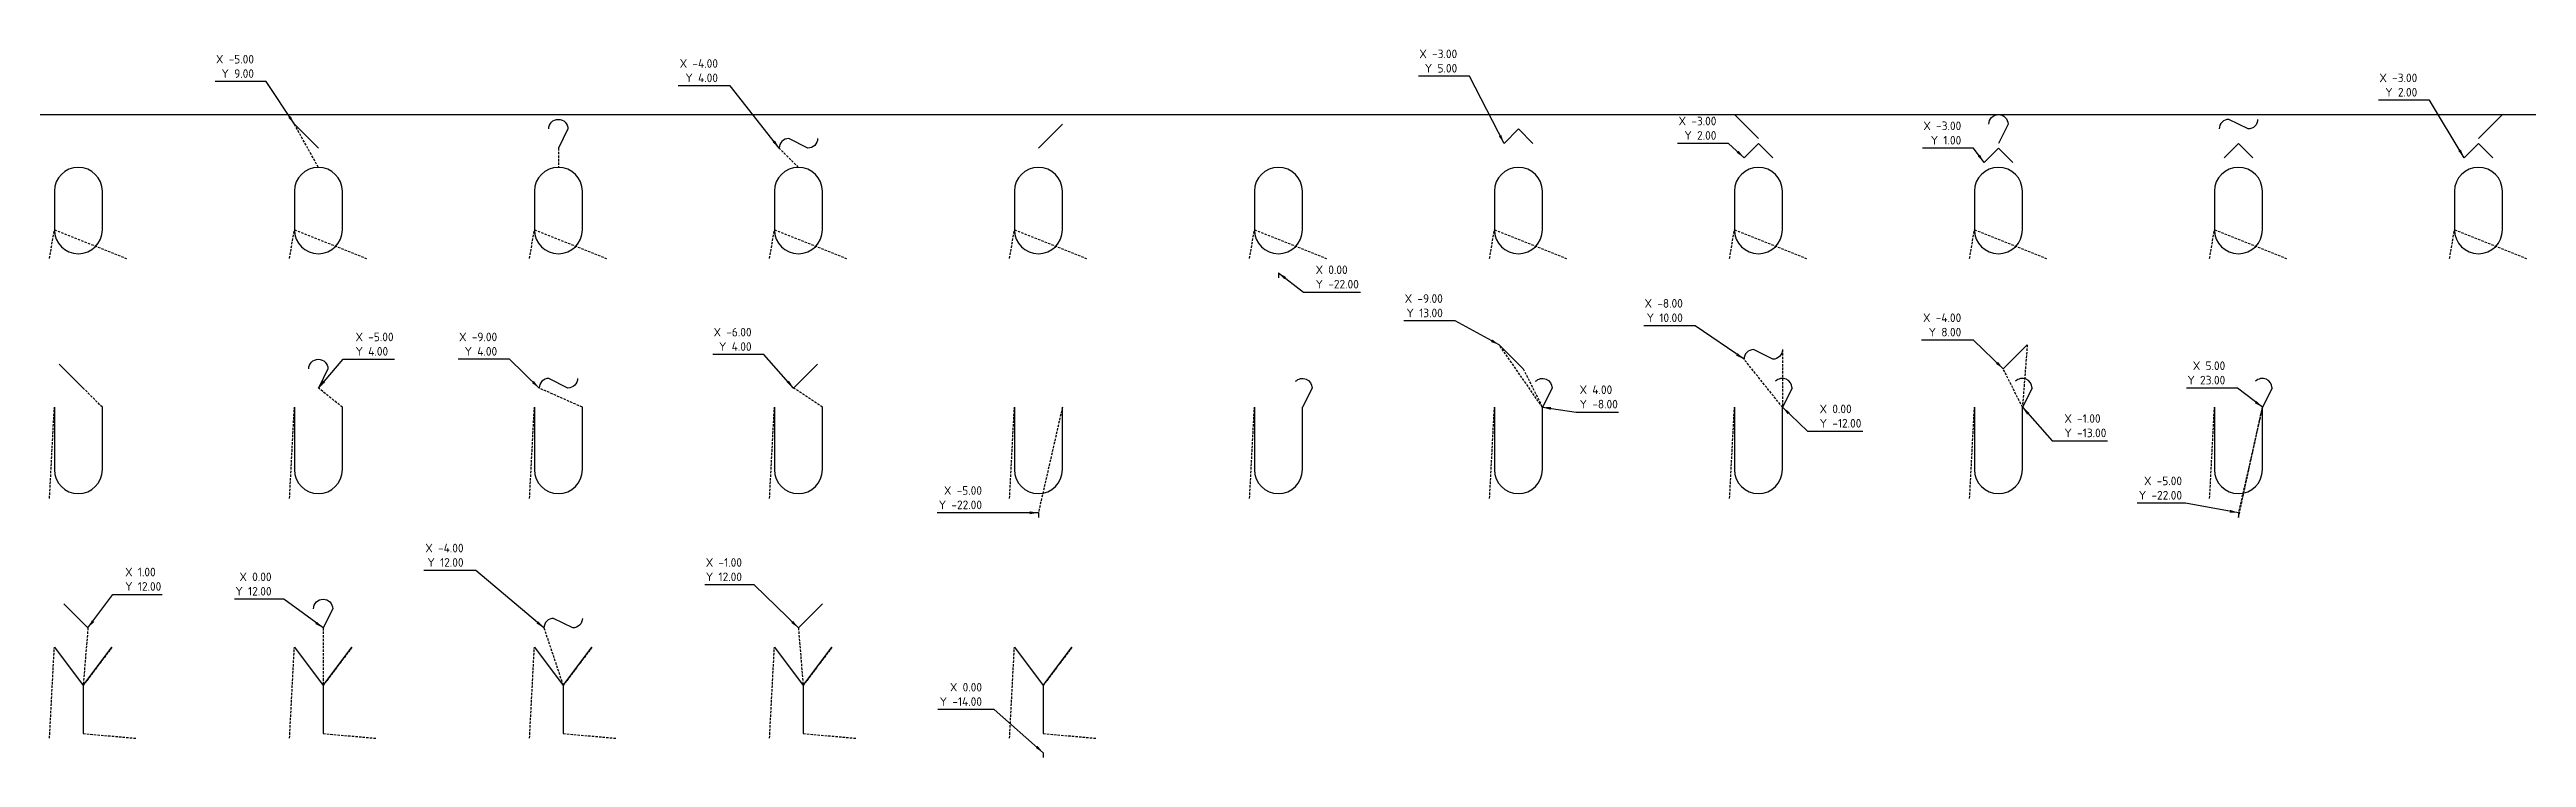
# Model space of a CAD drawing. Header units: millimetres. Extents: x -73 to 896, y -554 to 313.
# Drawn here: x 0 to 516, y -554 to -406 of the extents above; entities that cross this region are included whole.
import ezdxf

# ---------------------------------------------------------------- set-up
doc = ezdxf.new("R2010")
doc.units = ezdxf.units.MM
doc.linetypes.add('DASHED', pattern=[0.75, 0.5, -0.25])
doc.layers.add('7', color=7, linetype='DASHED')
doc.layers.add('TEKST-1.5mm', color=7, linetype='Continuous')
doc.styles.add('xiso', font='iso3098b.shx', dxfattribs={"bigfont": 'as_sym.shx'})
doc.dimstyles.new('xStandard', dxfattribs={"dimtxt": 1.8, "dimasz": 1.8, "dimexe": 0.5, "dimexo": 0.55, "dimgap": 0.75, "dimtad": 1, "dimdec": 0, "dimlfac": 1000, "dimzin": 3, "dimdsep": 46, "dimtxsty": 'xiso', "dimcen": 0.25, "dimdle": 0.0625, "dimclrd": 1, "dimclre": 1, "dimclrt": 7, "dimadec": 0, "dimazin": 0, "dimtfac": 1, "dimtofl": 0, "dimtmove": 2, "dimatfit": 3, "dimfxl": 1, "dimtolj": 1, "dimtzin": 0, "dimarcsym": 0})

msp = doc.modelspace()

# ---------------------------------------------------------------- texts
at = {"layer": 'TEKST-1.5mm', "color": 7, "char_height": 1.8, "style": 'xiso'}
for s, insert, attachment_point in [('\\A1;X -5.00\\PY 9.00', (42.59, -412.36), 9), ('\\A1;X -3.00\\PY 5.00', (293.25, -411.25), 9), ('\\A1;X -4.00\\PY 4.00', (139.25, -413.25), 9), ('\\A1;X -3.00\\PY 2.00', (493.25, -416.25), 9), ('\\A1;X -3.00\\PY 2.00', (347.25, -425.25), 9), ('\\A1;X -3.00\\PY 1.00', (398.25, -426.25), 9), ('\\A1;X 0.00\\PY -22.00', (263.75, -456.25), 7), ('\\A1;X -9.00\\PY 13.00', (290.25, -462.25), 9), ('\\A1;X -8.00\\PY 10.00', (340.25, -463.25), 9), ('\\A1;X -4.00\\PY 8.00', (398.25, -466.25), 9), ('\\A1;X -5.00\\PY 4.00', (63.75, -470.25), 7), ('\\A1;X -9.00\\PY 4.00', (93.25, -470.25), 9), ('\\A1;X -6.00\\PY 4.00', (146.25, -469.25), 9), ('\\A1;X 5.00\\PY 23.00', (453.25, -476.25), 9), ('\\A1;X 4.00\\PY -8.00', (318.75, -481.25), 7), ('\\A1;X 0.00\\PY -12.00', (368.75, -485.25), 7), ('\\A1;X -1.00\\PY -13.00', (419.75, -487.25), 7), ('\\A1;X -5.00\\PY -22.00', (194.25, -502.25), 9), ('\\A1;X -5.00\\PY -22.00', (444.25, -500.25), 9), ('\\A1;X -4.00\\PY 12.00', (86.25, -514.25), 9), ('\\A1;X 1.00\\PY 12.00', (15.75, -519.25), 7), ('\\A1;X 0.00\\PY 12.00', (46.25, -520.25), 9), ('\\A1;X -1.00\\PY 12.00', (144.25, -517.25), 9), ('\\A1;X 0.00\\PY -14.00', (194.25, -543.25), 9)]:
    msp.add_mtext(s, dxfattribs=dict(at, insert=insert, attachment_point=attachment_point))

# ---------------------------------------------------------------- linework, layer by layer
at = {"layer": '7'}
for p, q in [((56, -431), (51, -422)), ((106, -427), (106, -431)), ((156, -431), (152, -427)), ((0, -450), (1, -444)), ((1, -444), (16, -450)), ((50, -450), (51, -444)), ((51, -444), (66, -450)), ((100, -450), (101, -444)), ((101, -444), (116, -450)), ((150, -450), (151, -444)), ((151, -444), (166, -450)), ((200, -450), (201, -444)), ((201, -444), (216, -450)), ((250, -450), (251, -444)), ((251, -444), (266, -450)), ((300, -450), (301, -444)), ((301, -444), (316, -450)), ((350, -450), (351, -444)), ((351, -444), (366, -450)), ((400, -450), (401, -444)), ((401, -444), (416, -450)), ((450, -450), (451, -444)), ((451, -444), (466, -450)), ((500, -450), (501, -444)), ((501, -444), (516, -450)), ((311, -481), (302, -468)), ((361, -469), (361, -481)), ((412, -468), (411, -481)), ((307, -473), (311, -481)), ((361, -481), (353, -471)), ((411, -481), (407, -473)), ((11, -481), (7, -477)), ((61, -481), (56, -477)), ((111, -481), (102, -477)), ((161, -481), (155, -477)), ((0, -500), (1, -481)), ((50, -500), (51, -481)), ((100, -500), (101, -481)), ((150, -500), (151, -481)), ((200, -500), (201, -481)), ((211, -481), (206, -503)), ((250, -500), (251, -481)), ((300, -500), (301, -481)), ((350, -500), (351, -481)), ((400, -500), (401, -481)), ((450, -500), (451, -481)), ((461, -481), (456, -503)), ((456, -504), (461, -481)), ((0, -550), (1, -531)), ((8, -527), (7, -539)), ((13, -531), (7, -539)), ((50, -550), (51, -531)), ((57, -527), (57, -539)), ((63, -531), (57, -539)), ((100, -550), (101, -531)), ((103, -527), (107, -539)), ((113, -531), (107, -539)), ((150, -550), (151, -531)), ((156, -527), (157, -539)), ((163, -531), (157, -539)), ((200, -550), (201, -531)), ((213, -531), (207, -539)), ((7, -549), (18, -550)), ((57, -549), (68, -550)), ((107, -549), (118, -550)), ((157, -549), (168, -550)), ((207, -549), (218, -550))]:
    msp.add_line(p, q, dxfattribs=at)
at = {"layer": 'DEFPOINTS'}
for p, q in [((56, -427), (51, -422)), ((206, -427), (211, -422)), ((7, -477), (2, -472)), ((155, -477), (160, -472)), ((8, -527), (3, -522)), ((156, -527), (161, -522))]:
    msp.add_line(p, q, dxfattribs=at)
at = {"layer": 'TEKST-1.5mm'}
for p, q in [((356, -425), (351, -420)), ((506, -425), (511, -420)), ((1, -436), (1, -444)), ((11, -444), (11, -436)), ((51, -436), (51, -444)), ((61, -444), (61, -436)), ((101, -436), (101, -444)), ((111, -444), (111, -436)), ((151, -436), (151, -444)), ((161, -444), (161, -436)), ((201, -436), (201, -444)), ((211, -444), (211, -436)), ((251, -436), (251, -444)), ((261, -444), (261, -436)), ((301, -436), (301, -444)), ((311, -444), (311, -436)), ((351, -436), (351, -444)), ((361, -444), (361, -436)), ((401, -436), (401, -444)), ((411, -444), (411, -436)), ((451, -436), (451, -444)), ((461, -444), (461, -436)), ((501, -436), (501, -444)), ((511, -444), (511, -436)), ((256, -453), (256, -454)), ((307, -473), (302, -468)), ((407, -473), (412, -468)), ((363, -477), (361, -481)), ((413, -477), (411, -481)), ((463, -477), (461, -481)), ((1, -481), (1, -494)), ((11, -494), (11, -481)), ((51, -481), (51, -494)), ((61, -494), (61, -481)), ((101, -481), (101, -494)), ((111, -494), (111, -481)), ((151, -481), (151, -494)), ((161, -494), (161, -481)), ((201, -481), (201, -494)), ((211, -494), (211, -481)), ((251, -481), (251, -494)), ((261, -494), (261, -481)), ((301, -481), (301, -494)), ((311, -494), (311, -481)), ((351, -481), (351, -494)), ((361, -494), (361, -481)), ((401, -481), (401, -494)), ((411, -494), (411, -481)), ((451, -481), (451, -494)), ((461, -494), (461, -481)), ((206, -503), (206, -504)), ((456, -503), (456, -504)), ((1, -531), (7, -539)), ((7, -539), (13, -531)), ((51, -531), (57, -539)), ((57, -539), (63, -531)), ((101, -531), (107, -539)), ((107, -539), (113, -531)), ((151, -531), (157, -539)), ((157, -539), (163, -531)), ((201, -531), (207, -539)), ((207, -539), (213, -531)), ((7, -539), (7, -549)), ((57, -539), (57, -549)), ((107, -539), (107, -549)), ((157, -539), (157, -549)), ((207, -539), (207, -549)), ((207, -553), (207, -554))]:
    msp.add_line(p, q, dxfattribs=at)
msp.add_xline((351, -420), (1, 0), dxfattribs=at)
for points in [[(104, -423, -1), (108, -423), (106, -427)], [(404, -422, -1), (408, -422), (406, -426)], [(460, -421, -0.414214), (458, -423), (454, -421, 0.414214), (452, -423)], [(160, -425, -0.414214), (158, -427), (154, -425, 0.414214), (152, -427)], [(361, -469, -0.414214), (359, -471), (355, -469, 0.414214), (353, -471)], [(54, -473, -1), (58, -473), (56, -477)], [(110, -475, -0.414214), (108, -477), (104, -475, 0.414214), (102, -477)], [(259.59, -475.59, -0.668179), (263, -477), (261, -481)], [(309.59, -475.59, -0.668179), (313, -477), (311, -481)], [(55, -523, -1), (59, -523), (57, -527)], [(111, -525, -0.414214), (109, -527), (105, -525, 0.414214), (103, -527)]]:
    msp.add_lwpolyline(points, format="xyb", dxfattribs=at)
for points in [[(309, -426), (306, -423), (303, -426)], [(359, -429), (356, -426), (353, -429)], [(409, -430), (406, -427), (403, -430)], [(459, -429), (456, -426), (453, -429)], [(509, -429), (506, -426), (503, -429)]]:
    msp.add_lwpolyline(points, dxfattribs=at)
for centre, radius, start, end in [((6, -436), 5, 0, 180), ((56, -436), 5, 0, 180), ((106, -436), 5, 0, 180), ((156, -436), 5, 0, 180), ((206, -436), 5, 0, 180), ((256, -436), 5, 0, 180), ((306, -436), 5, 0, 180), ((356, -436), 5, 0, 180), ((406, -436), 5, 0, 180), ((456, -436), 5, 0, 180), ((506, -436), 5, 0, 180), ((6, -444), 5, 180, 0), ((56, -444), 5, 180, 0), ((106, -444), 5, 180, 0), ((156, -444), 5, 180, 0), ((206, -444), 5, 180, 0), ((256, -444), 5, 180, 0), ((306, -444), 5, 180, 0), ((356, -444), 5, 180, 0), ((406, -444), 5, 180, 0), ((456, -444), 5, 180, 0), ((506, -444), 5, 180, 0), ((361, -477), 2, 0, 135), ((411, -477), 2, 0, 135), ((461, -477), 2, 0, 135), ((6, -494), 5, 180, 0), ((56, -494), 5, 180, 0), ((106, -494), 5, 180, 0), ((156, -494), 5, 180, 0), ((206, -494), 5, 180, 0), ((256, -494), 5, 180, 0), ((306, -494), 5, 180, 0), ((356, -494), 5, 180, 0), ((406, -494), 5, 180, 0), ((456, -494), 5, 180, 0)]:
    msp.add_arc(centre, radius, start, end, dxfattribs=at)

msp.set_redraw_order([(e.dxf.handle, doc.entitydb.next_handle()) for e in msp.query("TEXT MTEXT ATTDEF DIMENSION ARC_DIMENSION")])  # texts and dimensions are drawn at this point

# ---------------------------------------------------------------- leaders
at = {"layer": 'TEKST-1.5mm', "annotation_type": 0, "has_hookline": 1}
for points, hookline_direction, text_width in [([(303, -426), (295.8, -412), (294, -412)], 1, 8.09), ([(51, -422), (45.14, -413.11), (43.34, -413.11)], 1, 8.09), ([(152, -427), (141.8, -414), (140, -414)], 1, 8.27), ([(503, -429), (495.8, -417), (494, -417)], 1, 8.09), ([(353, -429), (349.8, -426), (348, -426)], 1, 8.09), ([(403, -430), (400.8, -427), (399, -427)], 1, 8.09), ([(256, -453), (261.2, -457), (263, -457)], 0, 9.35), ([(302, -468), (292.8, -463), (291, -463)], 1, 8.09), ([(353, -471), (342.8, -464), (341, -464)], 1, 8.09), ([(407, -473), (400.8, -467), (399, -467)], 1, 8.27), ([(56, -477), (61.2, -471), (63, -471)], 0, 8.09), ([(102, -477), (95.8, -471), (94, -471)], 1, 8.09), ([(155, -477), (148.8, -470), (147, -470)], 1, 8.09), ([(461, -481), (455.8, -477), (454, -477)], 1, 8.09), ([(311, -481), (318, -482)], 0, 8.09), ([(361, -481), (366.2, -486), (368, -486)], 0, 8.99), ([(411, -481), (417.2, -488), (419, -488)], 0, 8.99), ([(206, -503), (195, -503)], 1, 9.35), ([(456, -503), (445, -501)], 1, 9.35), ([(103, -527), (88.8, -515), (87, -515)], 1, 8.27), ([(8, -527), (13.2, -520), (15, -520)], 0, 7.73), ([(57, -527), (48.8, -521), (47, -521)], 1, 7.73), ([(156, -527), (146.8, -518), (145, -518)], 1, 7.73), ([(207, -553), (196.8, -544), (195, -544)], 1, 9.17)]:
    msp.add_leader(points, dimstyle='xStandard', dxfattribs=dict(at, hookline_direction=hookline_direction, text_width=text_width))

doc.saveas('drawing.dxf')
